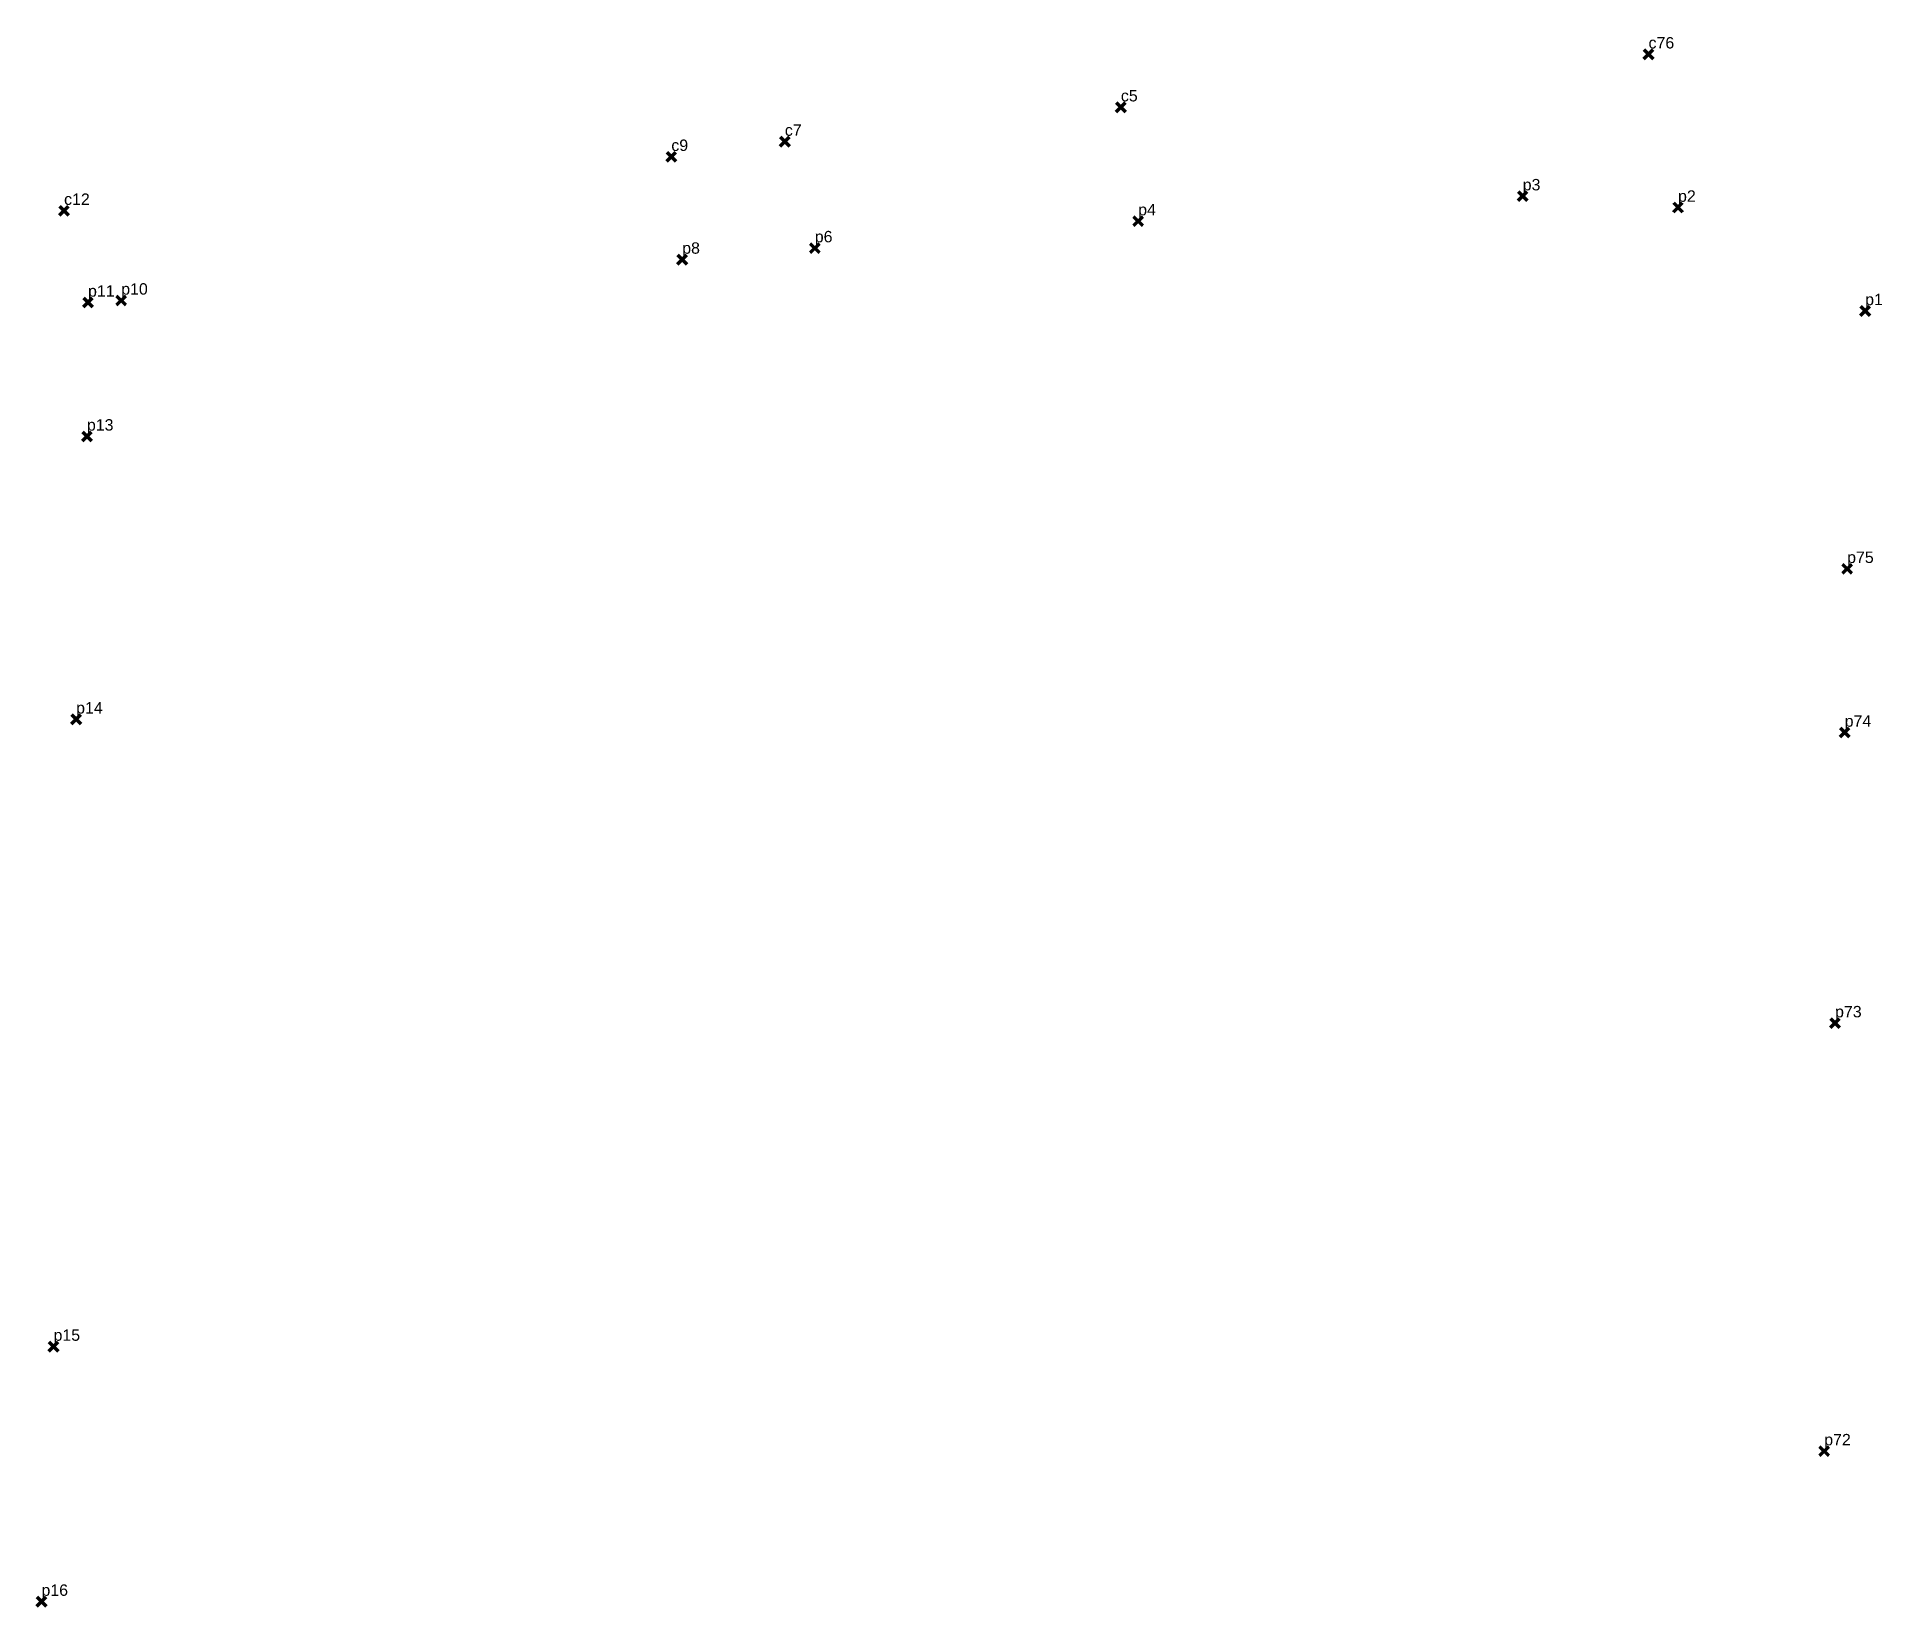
# Model space of a CAD drawing. Header units: millimetres. Extents: x 603863 to 606198, y 1299482 to 1300147.
# Drawn here: x 606027.4 to 606108.3, y 1299682.5 to 1299751.3 of the extents above; entities that cross this region are included whole.
import ezdxf

# ---------------------------------------------------------------- set-up
doc = ezdxf.new("R2010")
doc.units = ezdxf.units.MM
doc.header["$PDMODE"] = 3
doc.header["$PDSIZE"] = 0.2
doc.layers.add('Point', color=5, linetype='CONTINUOUS', lineweight=100)
doc.layers.add('Point_Name', color=1, linetype='CONTINUOUS', lineweight=100)
doc.styles.get("Standard").update_dxf_attribs({"font": 'arial.ttf', "width": 0.65})

msp = doc.modelspace()

# ---------------------------------------------------------------- texts
at = {"layer": 'Point_Name'}
for s, p in [('c76', (606098.072, 1299750.806)), ('c5', (606074.933, 1299748.486)), ('c7', (606060.197, 1299746.977)), ('c9', (606055.219, 1299746.314)), ('p3', (606092.553, 1299744.586)), ('c12', (606028.591, 1299743.95)), ('p2', (606099.365, 1299744.085)), ('p4', (606075.692, 1299743.491)), ('p6', (606061.51, 1299742.308)), ('p8', (606055.696, 1299741.807)), ('p11', (606029.642, 1299739.926)), ('p10', (606031.096, 1299740.014)), ('p1', (606107.57, 1299739.553)), ('p13', (606029.592, 1299734.054)), ('p75', (606106.78, 1299728.25)), ('p14', (606029.119, 1299721.649)), ('p74', (606106.672, 1299721.07)), ('p73', (606106.252, 1299708.329)), ('p15', (606028.128, 1299694.149)), ('p72', (606105.775, 1299689.564)), ('p16', (606027.599, 1299682.966))]:
    msp.add_text(s, height=0.5, dxfattribs=at).set_placement(p)

# ---------------------------------------------------------------- linework, layer by layer
at = {"layer": 'Point'}
for p in [(606098.072, 1299750.556, 113.1), (606074.933, 1299748.236, 113.437), (606060.197, 1299746.727, 113.655), (606055.219, 1299746.064, 113.663), (606092.553, 1299744.336, 113.49), (606028.591, 1299743.7, 113.912), (606075.692, 1299743.241, 113.368), (606099.365, 1299743.835, 113.101), (606055.696, 1299741.557, 113.466), (606061.51, 1299742.058, 113.567), (606029.642, 1299739.676, 113.829), (606031.096, 1299739.764, 113.79), (606107.57, 1299739.303, 113.096), (606029.592, 1299733.804, 113.653), (606106.78, 1299728, 112.996), (606029.119, 1299721.399, 113.52), (606106.672, 1299720.82, 112.869), (606106.252, 1299708.079, 112.796), (606028.128, 1299693.899, 113.282), (606105.775, 1299689.314, 112.534), (606027.599, 1299682.716, 113.231)]:
    msp.add_point(p, dxfattribs=at)

msp.set_redraw_order([(e.dxf.handle, doc.entitydb.next_handle()) for e in msp.query("TEXT MTEXT ATTDEF DIMENSION ARC_DIMENSION")])  # texts and dimensions are drawn at this point

doc.saveas('drawing.dxf')
